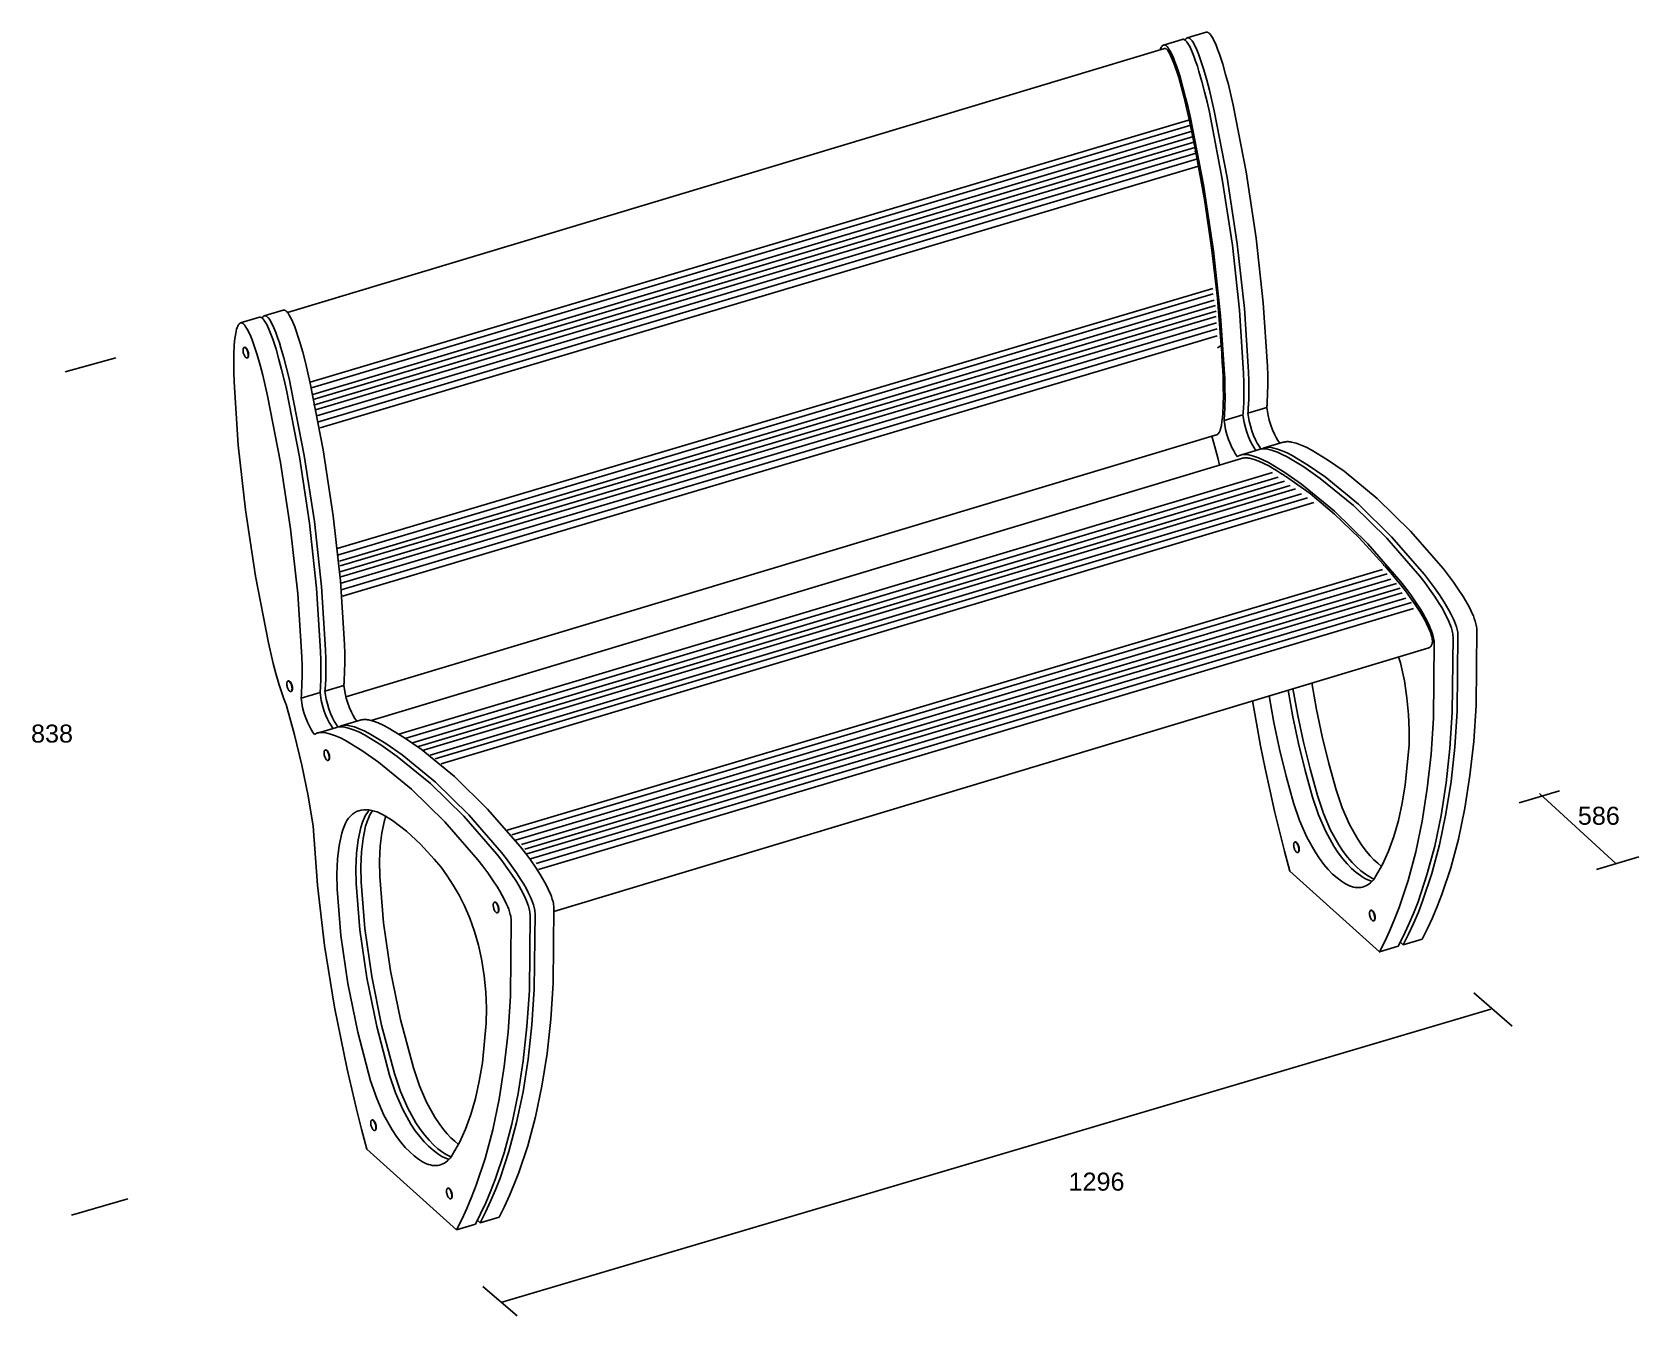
# Model space of a CAD drawing. Extents: x -56 to 226, y 85 to 309.
import ezdxf

# ---------------------------------------------------------------- set-up
doc = ezdxf.new("R2010")
doc.units = 0
doc.layers.add('LIVELLO_1', color=160, linetype='Continuous')
doc.styles.add('STD', font='txt')

msp = doc.modelspace()

# ---------------------------------------------------------------- texts
at = {"layer": 'LIVELLO_1', "color": 7, "char_height": 3.149801, "attachment_point": 1, "style": 'STD'}
for s, insert in [('\\fArial|b0|i0;\\H3.1498;\\C7;838', (-55.737511, 188.051177)), ('\\fArial|b0|i0;\\H3.1498;\\C7;586', (214.87095, 173.675999)), ('\\fArial|b0|i0;\\H3.1498;\\C7;1296', (125.772857, 109.685245))]:
    msp.add_mtext(s, dxfattribs=dict(at, insert=insert))

# ---------------------------------------------------------------- blocks, each defined once
blk = doc.blocks.new('AI9-BLK2')
at = {"layer": 'LIVELLO_1', "color": 7}
for p, q in [((-10.465856, 4.762586), (-3.4103, 6.879253)), ((-6.937733, 6.408825), (6.408911, -5.820747)), ((3.057522, -6.879081), (10.465856, -4.644936))]:
    blk.add_line(p, q, dxfattribs=at)
blk = doc.blocks.new('AI9-BLK1')
at = {"layer": 'LIVELLO_1', "color": 7}
for p, q in [((58.066051, 103.727002), (61.369553, 104.71695)), ((54.065262, 101.879914), (-99.334677, 55.687385)), ((57.204777, 103.469481), (53.897141, 102.476605)), ((58.281025, 89.357681), (-95.383497, 43.492091)), ((58.703738, 88.470569), (-95.155088, 42.517129)), ((58.936627, 87.441174), (-94.900667, 41.36664)), ((59.133686, 86.481543), (-94.841584, 40.509844)), ((59.23635, 85.51261), (-94.776472, 39.495608)), ((59.396891, 84.562108), (-94.440403, 38.672058)), ((59.628402, 83.568887), (-94.207342, 37.615447)), ((59.858534, 82.57601), (-94.071088, 36.52852)), ((59.58775, 83.741486), (59.384833, 83.992806)), ((60.05835, 81.307182), (-93.645619, 35.514284)), ((62.52745, 59.877654), (-90.63185, 14.405495)), ((62.59394, 58.978484), (-90.61204, 13.285149)), ((62.801335, 57.867269), (-90.26977, 12.219581)), ((62.981513, 56.919695), (-90.132138, 11.365715)), ((-104.263576, 54.857806), (-107.565355, 53.867685)), ((-103.400751, 55.115154), (-100.096044, 56.105275)), ((63.138954, 55.941633), (-90.337983, 10.269657)), ((63.098302, 55.000088), (-90.000363, 9.44628)), ((63.166515, 53.864757), (-89.962467, 8.335064)), ((63.280203, 52.868608), (-89.962467, 7.193704)), ((63.284337, 51.590994), (-89.696162, 6.076459)), ((-106.917333, 49.583537), (-106.844641, 49.601796)), ((63.358751, 49.523248), (64.030545, 49.931836)), ((-106.413315, 47.761081), (-106.340624, 47.782269)), ((63.344971, 34.38791), (-89.117902, -11.526084)), ((70.673378, 31.75379), (67.368498, 30.766942)), ((71.53603, 32.014411), (74.839532, 33.004359)), ((67.536963, 30.170424), (-84.715587, -15.677079)), ((72.987793, 27.730263), (-79.853352, -18.038692)), ((73.949319, 26.900684), (-78.574188, -18.734946)), ((75.102737, 26.18307), (-77.467623, -19.567626)), ((76.067019, 25.462528), (-76.430477, -20.19136)), ((77.009942, 24.87514), (-75.540436, -20.869527)), ((78.083434, 24.009215), (-74.382368, -21.729251)), ((79.105249, 23.309861), (-73.514893, -22.371244)), ((80.236274, 22.48321), (-72.427965, -23.249055)), ((92.473942, 11.417219), (92.423988, 11.65338)), ((92.204191, 10.769368), (-60.898781, -34.854203)), ((93.059608, 9.975963), (-60.063173, -35.653465)), ((93.689372, 9.061807), (-59.43651, -36.567794)), ((94.696373, 8.277531), (-58.429681, -37.35207)), ((95.325792, 7.493599), (-57.799917, -38.136001)), ((95.662033, 6.669877), (-57.462298, -38.959551)), ((96.291797, 5.755549), (-56.834085, -39.87698)), ((97.295353, 4.971445), (-55.828978, -40.658156)), ((97.675347, 3.926892), (-55.450534, -41.705637)), ((100.156505, -3.000334), (-52.719607, -49.035594)), ((100.156505, -3.000334), (100.28983, -2.957959)), ((-99.252856, -8.758983), (-99.178615, -8.737796)), ((-98.747289, -10.57851), (-98.674597, -10.560423)), ((-93.65027, -10.787455), (-96.951877, -11.774475)), ((-92.787273, -10.530107), (-89.482738, -9.536886)), ((-99.6313, -12.731178), (-99.584447, -12.846244)), ((-90.793769, -16.854785), (-94.095204, -17.844906)), ((-89.930773, -16.597437), (-86.626237, -15.607488)), ((-92.746449, -20.818023), (-92.675308, -20.799936)), ((-92.240881, -22.643751), (-92.17129, -22.619636)), ((76.960333, -36.903863), (76.886263, -36.92505)), ((77.46435, -38.723562), (77.393381, -38.744577)), ((-63.142227, -47.452228), (-63.069535, -47.430869)), ((-62.633558, -49.271756), (-62.560867, -49.250568)), ((90.226017, -48.838879), (90.154704, -48.860067)), ((90.734513, -50.658579), (90.6632, -50.682694)), ((95.852547, -54.881749), (95.354731, -54.433887)), ((-84.576405, -85.53707), (-84.503714, -85.51261)), ((-84.072215, -87.356425), (-83.999524, -87.33541)), ((-69.777308, -104.741066), (-85.458866, -90.638223)), ((-71.31072, -97.471914), (-71.236651, -97.447454)), ((-70.803602, -99.291269), (-70.732633, -99.270254)), ((-66.472773, -103.750945), (-69.777308, -104.741066)), ((-65.612705, -103.493941), (-66.110693, -103.045734))]:
    blk.add_line(p, q, dxfattribs=at)
for points in [[(61.369553, 104.71695), (61.407449, 104.72608), (61.445345, 104.732109), (61.482897, 104.732109), (61.525616, 104.732109), (61.56489, 104.722979), (61.608643, 104.71385), (61.649295, 104.698863), (61.693392, 104.683705), (61.734389, 104.659417), (61.781242, 104.632201), (61.869092, 104.568811), (61.956942, 104.493019), (62.043069, 104.402068), (62.13402, 104.296304), (62.220147, 104.181066)], [(62.220147, 104.181066), (62.444423, 103.832939), (62.654574, 103.457595), (62.858868, 103.054864), (63.049726, 102.628016)], [(53.312853, 101.656155), (53.397602, 101.871129), (53.494754, 102.061815), (53.547464, 102.149665), (53.603619, 102.228213), (53.66253, 102.300905), (53.723164, 102.367395)], [(53.723164, 102.367395), (53.7397, 102.385654), (53.762438, 102.400812), (53.785175, 102.419071), (53.805157, 102.430957), (53.826172, 102.449216), (53.847187, 102.458346), (53.869925, 102.467475), (53.892662, 102.473504), (53.916778, 102.482633), (53.942616, 102.488662), (53.963976, 102.491763), (53.989814, 102.494864), (54.012207, 102.494864), (54.041146, 102.491763), (54.065262, 102.488662), (54.089377, 102.485734), (54.14381, 102.470403), (54.196864, 102.452317), (54.251297, 102.428201), (54.304351, 102.394784), (54.360506, 102.361366), (54.416317, 102.312963), (54.472472, 102.264559), (54.584782, 102.149665), (54.666431, 102.049585), (54.747735, 101.937619)], [(54.065262, 101.879914), (54.089377, 101.889044), (54.119694, 101.892144), (54.145188, 101.892144), (54.175849, 101.892144), (54.204788, 101.886115), (54.233382, 101.877158), (54.261976, 101.868028), (54.292293, 101.855798), (54.32261, 101.837712), (54.351549, 101.822553), (54.416317, 101.777078), (54.477295, 101.722645), (54.542063, 101.659083), (54.602696, 101.586392), (54.66333, 101.501643)], [(54.66333, 101.501643), (54.858667, 101.201919), (55.044702, 100.871879), (55.223503, 100.520652), (55.3868, 100.148409)], [(54.747735, 101.937619), (54.972011, 101.595521), (55.185607, 101.217078), (55.389901, 100.814346), (55.580759, 100.387499)], [(57.204777, 103.469481), (57.242673, 103.475682), (57.277469, 103.481711), (57.318465, 103.481711), (57.359462, 103.478611), (57.401492, 103.475682), (57.439388, 103.463452), (57.485208, 103.448466), (57.524482, 103.430207), (57.571335, 103.40902), (57.61371, 103.384904), (57.70156, 103.321342), (57.790788, 103.242622), (57.880016, 103.151671), (57.966488, 103.045734), (58.052615, 102.930668)], [(57.6771, 103.339256), (57.728776, 103.415049), (57.777352, 103.48774), (57.83144, 103.554403), (57.888973, 103.617965), (57.910333, 103.636051), (57.928592, 103.65431), (57.948229, 103.666541), (57.967866, 103.681527), (57.990603, 103.696685), (58.013341, 103.708743), (58.036079, 103.717872), (58.057094, 103.727002), (58.082932, 103.730103), (58.103947, 103.739232), (58.129785, 103.739232), (58.157346, 103.741988), (58.181462, 103.741988), (58.203855, 103.741988), (58.229693, 103.739232), (58.256909, 103.736131), (58.308586, 103.720973), (58.363018, 103.702714), (58.416073, 103.678426), (58.471883, 103.642253), (58.528038, 103.605907), (58.583849, 103.563532), (58.640004, 103.515129), (58.752314, 103.39989), (58.835341, 103.299982), (58.913889, 103.188189)], [(58.052615, 102.930668), (58.275168, 102.58547), (58.493243, 102.210126), (58.694781, 101.807567), (58.882194, 101.377619)], [(58.882194, 101.377619), (59.222914, 100.526681), (59.540552, 99.660928), (59.838897, 98.773816), (60.117261, 97.874646)], [(58.913889, 103.188189), (59.138165, 102.842818), (59.353139, 102.467475), (59.554332, 102.061815), (59.74209, 101.634795)], [(59.74209, 101.634795), (60.08281, 100.78713), (60.403548, 99.918277), (60.701549, 99.031165), (60.978879, 98.138024)], [(63.049726, 102.628016), (63.387001, 101.777078), (63.705328, 100.908225), (64.003673, 100.021285), (64.282037, 99.127972)], [(55.3868, 100.148409), (55.712362, 99.333816), (56.019664, 98.498208), (56.305607, 97.653471), (56.567779, 96.790474)], [(55.580759, 100.387499), (55.918034, 99.53656), (56.236016, 98.667707), (56.535739, 97.783695), (56.812725, 96.887454)], [(64.282037, 99.127972), (64.786054, 97.347719), (65.256999, 95.561437), (65.695904, 93.768953), (66.096913, 91.973542)], [(56.567779, 96.790474), (57.065595, 95.04071), (57.531717, 93.281472), (57.962009, 91.513449), (58.358195, 89.745426)], [(56.812725, 96.887454), (57.316743, 95.107201), (57.786309, 93.320919), (58.225214, 91.531708), (58.626568, 89.736297)], [(60.117261, 97.874646), (60.621623, 96.10025), (61.090845, 94.313968), (61.528372, 92.518556), (61.934204, 90.726245)], [(60.978879, 98.138024), (61.482897, 96.35777), (61.953841, 94.571488), (62.391024, 92.779005), (62.7941, 90.983766)], [(61.934204, 90.726245), (64.19901, 79.03962), (65.96221, 67.47409), (67.209679, 56.123534), (67.927292, 45.084587)], [(62.7941, 90.983766), (65.058561, 79.299897), (66.825206, 67.731266), (68.070953, 56.38071), (68.787188, 45.345036)], [(66.096913, 91.973542), (68.363097, 80.290017), (70.129742, 68.724487), (71.375833, 57.373759), (72.091724, 46.332056)], [(58.358195, 89.745426), (58.656885, 88.334488), (58.949029, 86.923721), (59.23635, 85.51261), (59.511957, 84.101671)], [(58.626568, 89.736297), (60.896886, 78.0495), (62.659397, 66.483969), (63.908244, 55.130313), (64.624135, 44.091538)], [(59.511957, 84.101671), (59.51368, 84.092714), (59.51368, 84.080656), (59.51368, 84.068426), (59.51368, 84.059469), (59.51368, 84.050339), (59.511957, 84.050339), (59.511957, 84.041382), (59.508857, 84.038109), (59.508857, 84.038109), (59.507479, 84.032252), (59.507479, 84.029152), (59.504378, 84.029152), (59.504378, 84.029152), (59.501278, 84.029152), (59.501278, 84.026223), (59.498177, 84.026223), (59.496799, 84.026223)], [(59.58775, 83.741486), (61.12564, 75.130987), (62.377588, 66.599036), (63.347727, 58.188352), (64.030545, 49.931836)], [(-108.237493, 52.759743), (-108.143442, 53.068423), (-108.08901, 53.207777), (-108.028548, 53.338002), (-107.966364, 53.459097), (-107.896773, 53.571063), (-107.821153, 53.66787), (-107.742433, 53.75572)], [(-107.742433, 53.75572), (-107.724174, 53.777079), (-107.701609, 53.794994), (-107.681972, 53.810152), (-107.662162, 53.822382), (-107.640975, 53.837541), (-107.616687, 53.849771), (-107.594122, 53.8558), (-107.572762, 53.864757), (-107.550197, 53.870786), (-107.524358, 53.873886), (-107.503171, 53.882844), (-107.476127, 53.882844), (-107.453217, 53.882844), (-107.424451, 53.882844), (-107.401713, 53.876815), (-107.374669, 53.873886), (-107.321615, 53.861829), (-107.267182, 53.840641), (-107.215506, 53.813253), (-107.159695, 53.783108), (-107.10354, 53.74659), (-107.047557, 53.701287), (-106.991574, 53.655812), (-106.879437, 53.540746), (-106.796238, 53.44101), (-106.716139, 53.328872)], [(-104.263576, 54.857806), (-104.224301, 54.866935), (-104.186405, 54.872964), (-104.146959, 54.872964), (-104.106135, 54.870036), (-104.065483, 54.863835), (-104.022936, 54.854705), (-103.980561, 54.839547), (-103.938014, 54.82146), (-103.895812, 54.800273), (-103.850336, 54.773056), (-103.764037, 54.709494), (-103.676359, 54.633702), (-103.58403, 54.543096), (-103.496181, 54.436987), (-103.411431, 54.315892)], [(-103.788325, 54.727581), (-103.738371, 54.809402), (-103.686867, 54.879165), (-103.633812, 54.945656), (-103.578002, 55.006289)], [(-103.578002, 55.006289), (-103.556642, 55.024376), (-103.537005, 55.039362), (-103.517368, 55.060722), (-103.49463, 55.069679), (-103.471893, 55.08501), (-103.452256, 55.097068), (-103.432619, 55.106025), (-103.406953, 55.112054), (-103.382665, 55.121183), (-103.359927, 55.124284), (-103.335639, 55.130313), (-103.311523, 55.130313), (-103.284135, 55.130313), (-103.26157, 55.130313), (-103.232803, 55.127212), (-103.209893, 55.124284), (-103.158561, 55.112054), (-103.104129, 55.091039), (-103.046596, 55.06365), (-102.992163, 55.033506), (-102.939109, 54.994059), (-102.882954, 54.951685), (-102.827143, 54.903109), (-102.715005, 54.788215), (-102.631806, 54.688135), (-102.548607, 54.57927)], [(-103.411431, 54.315892), (-103.190256, 53.973794), (-102.976832, 53.598279), (-102.770988, 53.192619), (-102.583403, 52.765599)], [(-102.548607, 54.57927), (-102.327432, 54.231143), (-102.112458, 53.8558), (-101.911092, 53.452896), (-101.720406, 53.026221)], [(-100.096044, 56.105275), (-100.05987, 56.117333), (-100.021974, 56.123534), (-99.98115, 56.123534), (-99.941531, 56.117333), (-99.899329, 56.114404), (-99.858332, 56.102174), (-99.817508, 56.087016), (-99.773583, 56.068757), (-99.72828, 56.047742), (-99.685905, 56.023454), (-99.598055, 55.956791), (-99.508827, 55.881171), (-99.419255, 55.790221), (-99.331577, 55.684284), (-99.246828, 55.56939)], [(-99.246828, 55.56939), (-99.022724, 55.224192), (-98.80775, 54.848676), (-98.606557, 54.443016), (-98.417249, 54.016169)], [(-98.417249, 54.016169), (-98.076529, 53.165403), (-97.758719, 52.296377), (-97.458995, 51.412366), (-97.183388, 50.516124)], [(-108.641603, 49.940965), (-108.581141, 50.697853), (-108.49467, 51.421495), (-108.376675, 52.108792), (-108.237493, 52.759743)], [(-106.716139, 53.328872), (-106.492036, 52.983674), (-106.27999, 52.608331), (-106.077246, 52.205599), (-105.887938, 51.775823)], [(-105.887938, 51.775823), (-105.54739, 50.927985), (-105.22803, 50.059132), (-104.931235, 49.171848), (-104.6558, 48.27285)], [(-102.583403, 52.765599), (-102.244061, 51.918106), (-101.926251, 51.048908), (-101.626527, 50.164897), (-101.348164, 49.265727)], [(-101.720406, 53.026221), (-101.384337, 52.175282), (-101.063426, 51.30953), (-100.763703, 50.419145), (-100.485167, 49.523248)], [(-108.679499, 43.561682), (-108.727903, 45.211711), (-108.740133, 46.825566), (-108.709644, 48.402903), (-108.641603, 49.940965)], [(-106.917333, 49.583537), (-106.902174, 49.58681), (-106.887188, 49.589566), (-106.870307, 49.589566), (-106.852393, 49.589566), (-106.837234, 49.58681), (-106.821903, 49.583537), (-106.805367, 49.57768), (-106.788831, 49.571651), (-106.77195, 49.568551), (-106.752313, 49.556493), (-106.719067, 49.532205), (-106.681344, 49.511018), (-106.646376, 49.4776), (-106.608652, 49.438326), (-106.572134, 49.395951), (-106.504093, 49.299144), (-106.440531, 49.187006), (-106.379898, 49.059882), (-106.328394, 48.926729), (-106.284469, 48.787375), (-106.249673, 48.641992), (-106.225557, 48.496781), (-106.210399, 48.360528), (-106.207471, 48.230303), (-106.216428, 48.109208), (-106.225557, 48.051675), (-106.236065, 48.003271), (-106.249673, 47.957796), (-106.266554, 47.912493), (-106.284469, 47.873047), (-106.295321, 47.858061), (-106.305828, 47.839802), (-106.314958, 47.827572), (-106.328394, 47.812413), (-106.345102, 47.800528), (-106.352681, 47.791398), (-106.36939, 47.782269), (-106.382826, 47.773139), (-106.396606, 47.76711), (-106.413315, 47.761081), (-106.425373, 47.757981), (-106.440531, 47.755052), (-106.45724, 47.755052), (-106.472399, 47.755052), (-106.487385, 47.757981), (-106.508572, 47.761081), (-106.52373, 47.76711), (-106.538889, 47.770211), (-106.556976, 47.782269), (-106.572134, 47.788298), (-106.61158, 47.812413), (-106.646376, 47.839802), (-106.682722, 47.869946), (-106.719067, 47.906292), (-106.752313, 47.948667), (-106.821903, 48.045646), (-106.888566, 48.157612), (-106.947649, 48.284736), (-106.999154, 48.417889), (-107.043079, 48.557243), (-107.079252, 48.702626), (-107.10354, 48.847837), (-107.117148, 48.98409), (-107.120249, 49.114315), (-107.11267, 49.235582), (-107.10354, 49.290015), (-107.093032, 49.338418), (-107.076324, 49.38975), (-107.061165, 49.432297), (-107.043079, 49.468643), (-107.032571, 49.48673), (-107.020341, 49.50206), (-107.009661, 49.517219), (-106.999154, 49.529104), (-106.986924, 49.541334), (-106.973315, 49.553392), (-106.961258, 49.559421), (-106.947649, 49.571651), (-106.930941, 49.57768), (-106.917333, 49.583537)], [(-106.844641, 49.601796), (-106.828105, 49.610925), (-106.812946, 49.610925), (-106.796238, 49.610925), (-106.781079, 49.610925), (-106.765921, 49.610925), (-106.749384, 49.604896), (-106.734054, 49.601796), (-106.716139, 49.592666), (-106.700981, 49.58681), (-106.681344, 49.57768), (-106.646376, 49.556493), (-106.608652, 49.529104), (-106.572134, 49.49896), (-106.537339, 49.459513), (-106.501165, 49.417139), (-106.434502, 49.320159), (-106.36939, 49.208194), (-106.308757, 49.08417), (-106.258803, 48.947917), (-106.211777, 48.805634), (-106.178704, 48.66628), (-106.154416, 48.520897), (-106.137708, 48.381715), (-106.136329, 48.248562), (-106.145287, 48.133496), (-106.154416, 48.073035), (-106.165096, 48.021358), (-106.178704, 47.976055), (-106.193863, 47.933681), (-106.211777, 47.894234), (-106.224007, 47.879076), (-106.233137, 47.860989), (-106.245194, 47.848931), (-106.258803, 47.833773), (-106.271033, 47.824643), (-106.28154, 47.812413), (-106.296699, 47.800528), (-106.310307, 47.797255), (-106.323915, 47.788298), (-106.340624, 47.782269)], [(-104.6558, 48.27285), (-104.148682, 46.498454), (-103.677737, 44.712172), (-103.238832, 42.91676), (-102.837651, 41.124449)], [(-101.348164, 49.265727), (-100.846902, 47.488574), (-100.376302, 45.702292), (-99.937225, 43.909981), (-99.532943, 42.11457)], [(-100.485167, 49.523248), (-99.984078, 47.745923), (-99.511755, 45.959641), (-99.0744, 44.167158), (-98.673219, 42.371746)], [(-97.183388, 50.516124), (-96.67937, 48.735871), (-96.208598, 46.949589), (-95.771071, 45.157278), (-95.366961, 43.361867)], [(63.977835, 49.707905), (63.977835, 49.707905), (63.979213, 49.707905), (63.984036, 49.707905), (63.985414, 49.707905), (63.98817, 49.707905), (63.989893, 49.707905), (63.994371, 49.707905), (63.997472, 49.704804), (63.99885, 49.704804), (64.002295, 49.701876), (64.007807, 49.695675), (64.01263, 49.692746), (64.015731, 49.686545), (64.019865, 49.680516), (64.024688, 49.671387), (64.030545, 49.659329), (64.035368, 49.641242), (64.041569, 49.620055), (64.044325, 49.610925), (64.044325, 49.598695)], [(64.044325, 49.598695), (64.127352, 48.26975), (64.201766, 46.946661), (64.268601, 45.629601), (64.326134, 44.31857)], [(67.927292, 45.084587), (67.978624, 43.437659), (67.984825, 41.823804), (67.956231, 40.243366), (67.886296, 38.708232)], [(68.787188, 45.345036), (68.83852, 43.695007), (68.847822, 42.081325), (68.818883, 40.503815), (68.75067, 38.965752)], [(72.091724, 46.332056), (72.1434, 44.684956), (72.155458, 43.074201), (72.123763, 41.496864), (72.054172, 39.958801)], [(-102.683138, -2.077048), (-104.947772, 9.606821), (-106.711488, 21.175452), (-107.960508, 32.526008), (-108.679499, 43.561682)], [(-98.673219, 42.371746), (-96.403762, 30.688222), (-94.640218, 19.122692), (-93.394472, 7.771963), (-92.675308, -3.26974)], [(-95.366961, 43.361867), (-93.100777, 31.67817), (-91.337061, 20.11264), (-90.089591, 8.758983), (-89.373701, -2.276864)], [(64.326134, 44.31857), (64.374365, 42.698686), (64.385045, 41.106363), (64.356106, 39.55607), (64.286515, 38.036266)], [(64.624135, 44.091538), (64.670988, 42.444438), (64.683046, 40.833856), (64.654451, 39.253246), (64.584861, 37.715355)], [(-102.837651, 41.124449), (-100.573017, 29.437824), (-98.80465, 17.872294), (-97.558903, 6.521738), (-96.84284, -4.517209)], [(-99.532943, 42.11457), (-97.266759, 30.430701), (-95.503215, 18.862415), (-94.254195, 7.511514), (-93.538132, -3.52416)], [(72.054172, 39.958801), (72.038669, 39.731769), (72.022133, 39.510767), (72.003874, 39.289764), (71.984237, 39.071689)], [(64.286515, 38.036266), (64.230705, 37.312623), (64.146989, 36.61947), (64.035368, 35.956289), (63.900665, 35.335483)], [(67.886296, 38.708232), (67.87286, 38.481372), (67.857701, 38.260369), (67.839442, 38.039194), (67.815327, 37.82422), (64.512169, 36.831344)], [(64.584861, 37.715355), (64.57108, 37.491252), (64.553166, 37.270249), (64.533184, 37.052346), (64.512169, 36.831344)], [(66.863102, 30.476176), (66.524105, 30.951599), (66.196821, 31.484383), (65.892619, 32.065743), (65.606676, 32.689478), (65.281459, 33.516128), (65.002751, 34.375852), (64.778475, 35.260036), (64.622757, 36.050168), (64.512169, 36.831344)], [(70.083233, 31.578262), (69.754571, 32.056613), (69.439689, 32.586469), (69.146167, 33.1618), (68.802002, 33.933846), (68.500901, 34.754296), (68.242174, 35.598861), (68.036502, 36.458929), (67.815327, 37.82422)], [(68.75067, 38.965752), (68.735856, 38.741649), (68.720698, 38.517718), (68.702439, 38.299643), (68.678323, 38.081569), (71.984237, 39.071689)], [(70.953464, 31.823553), (70.62618, 32.301904), (70.311643, 32.828832), (70.013298, 33.410019), (69.669477, 34.182065), (69.365275, 34.999586), (69.108271, 35.853281), (68.899154, 36.713177), (68.678323, 38.081569)], [(74.248698, 32.828832), (73.922103, 33.304083), (73.608599, 33.833938), (73.310254, 34.409097), (72.969534, 35.184243), (72.667055, 36.001765), (72.408328, 36.84943), (72.202311, 37.709326), (71.984237, 39.071689)], [(62.370009, 34.094215), (62.731744, 32.83176), (63.077287, 31.569305), (63.413184, 30.300476), (63.737023, 29.029064)], [(63.470717, 34.463702), (63.452458, 34.448543), (63.439022, 34.436313), (63.423519, 34.424428), (63.413184, 34.415298), (63.396303, 34.406169), (63.381489, 34.397039), (63.36323, 34.39101), (63.344971, 34.38791)], [(63.900665, 35.335483), (63.821772, 35.062976), (63.773196, 34.938953), (63.721864, 34.830088), (63.662953, 34.720878), (63.601975, 34.627171), (63.537207, 34.539322), (63.470717, 34.463702)], [(70.673378, 31.75379), (70.845977, 31.802365), (71.023055, 31.835611), (71.203234, 31.859899), (71.383412, 31.869028), (71.568069, 31.865927), (71.754449, 31.85387), (71.946685, 31.83251), (72.138577, 31.793236)], [(71.180496, 31.85387), (71.233206, 31.893144), (71.287983, 31.92036), (71.339315, 31.947748), (71.39547, 31.968764), (71.545331, 32.017339), (71.698294, 32.056613), (71.852634, 32.089859), (72.008697, 32.114147), (72.170272, 32.126377), (72.331158, 32.129305), (72.535452, 32.120176), (72.744225, 32.09606), (72.999851, 32.053685)], [(72.138577, 31.793236), (72.977458, 31.569305), (73.831152, 31.269409), (74.695527, 30.888037), (75.569203, 30.430701)], [(72.999851, 32.053685), (73.840454, 31.826481), (74.692426, 31.52693), (75.558523, 31.145386), (76.429099, 30.688222)], [(74.839532, 33.004359), (75.012131, 33.049835), (75.187831, 33.08308), (75.367665, 33.107368), (75.549566, 33.119425), (75.732501, 33.116497), (75.923359, 33.104267), (76.110772, 33.079979), (76.301975, 33.040705)], [(76.301975, 33.040705), (77.141889, 32.819702), (77.995584, 32.516878), (78.859958, 32.135334), (79.736735, 31.68127)], [(79.736735, 31.68127), (82.608222, 29.934262), (85.501069, 27.936107), (91.315701, 23.185665), (97.131711, 17.475591), (102.898112, 10.848089)], [(66.863102, 30.476176), (66.947852, 30.557997), (66.993327, 30.591242), (67.04018, 30.62466), (67.083933, 30.651876), (67.131131, 30.679092), (67.18074, 30.700452), (67.227938, 30.718366)], [(67.227938, 30.718366), (67.3809, 30.770043), (67.530762, 30.806216), (67.68648, 30.839634), (67.847021, 30.860649), (68.00274, 30.875807), (68.166382, 30.878908), (68.372399, 30.86685), (68.578071, 30.848591), (68.832319, 30.803116)], [(67.536963, 30.170424), (67.699916, 30.215899), (67.871137, 30.243115), (68.040636, 30.267403), (68.217714, 30.279461), (68.393414, 30.273432), (68.575315, 30.264303), (68.753771, 30.240015), (68.93705, 30.203841)], [(68.832319, 30.803116), (69.6743, 30.579184), (70.527995, 30.279461), (71.392369, 29.897917), (72.264323, 29.440752)], [(68.93705, 30.203841), (69.768007, 29.985767), (70.608266, 29.686043), (71.460582, 29.313628), (72.3191, 28.865422)], [(72.264323, 29.440752), (75.136155, 27.696845), (78.032102, 25.695589), (83.848112, 20.948248), (89.661366, 15.235074), (95.4257, 8.607571)], [(72.3191, 28.865422), (73.010875, 28.465963), (73.705751, 28.054102), (74.396148, 27.627254), (75.089301, 27.185248)], [(75.569203, 30.430701), (78.443791, 28.686966), (81.333537, 26.68571), (87.149547, 21.938368), (92.964179, 16.225194), (98.728857, 9.597692)], [(76.429099, 30.688222), (79.303687, 28.944314), (82.196533, 26.945987), (88.011165, 22.195717), (93.828898, 16.482543), (99.593232, 9.854868)], [(75.089301, 27.185248), (75.092402, 27.185248), (75.09378, 27.18232), (75.101359, 27.17922), (75.102737, 27.173191), (75.107216, 27.166989), (75.110316, 27.164061), (75.116173, 27.154932), (75.120996, 27.139773), (75.128575, 27.124615), (75.131676, 27.106528), (75.136155, 27.09137), (75.136155, 27.076211), (75.136155, 27.067082), (75.136155, 27.061053), (75.136155, 27.052096), (75.134432, 27.045894)], [(75.266379, 27.085341), (79.545877, 24.027302), (83.848112, 20.424593), (88.144146, 16.294785), (92.423988, 11.65338)], [(92.604167, 11.435305), (93.295942, 10.627086), (93.990473, 9.803536), (94.682593, 8.973957), (95.37299, 8.126119)], [(95.4257, 8.607571), (96.300754, 7.490327), (97.162028, 6.315721), (98.016067, 5.080482), (98.86046, 3.790639)], [(98.728857, 9.597692), (99.605634, 8.480447), (100.469664, 7.30877), (101.323703, 6.073531), (102.163962, 4.783687)], [(99.593232, 9.854868), (100.46553, 8.740724), (101.333005, 7.56319), (102.183599, 6.333808), (103.023858, 5.041036)], [(102.898112, 10.848089), (103.769721, 9.730844), (104.63444, 8.556067), (105.488135, 7.320828), (106.330116, 6.031156)], [(95.37299, 8.126119), (96.232541, 7.027134), (97.084858, 5.870615), (97.925117, 4.656563), (98.752973, 3.384979)], [(106.330116, 6.031156), (106.747662, 5.340759), (107.157628, 4.614189), (107.551747, 3.854201), (107.930018, 3.066996)], [(98.752973, 3.384979), (99.158805, 2.724898), (99.549479, 2.025544), (99.928095, 1.295873), (100.28983, 0.541914)], [(98.86046, 3.790639), (99.280073, 3.100241), (99.687283, 2.373671), (100.083813, 1.613855), (100.462085, 0.82355)], [(102.163962, 4.783687), (102.581852, 4.090362), (102.992163, 3.36672), (103.386971, 2.606731), (103.766965, 1.816599)], [(103.023858, 5.041036), (103.444504, 4.353739), (103.854815, 3.627169), (104.246867, 2.864252), (104.628239, 2.073947)], [(107.930018, 3.066996), (108.120532, 2.63412), (108.290375, 2.186085), (108.446094, 1.72272), (108.579419, 1.250397)], [(100.28983, 0.541914), (100.456228, 0.16347), (100.604712, -0.22686), (100.73597, -0.635792), (100.857582, -1.047654)], [(100.462085, 0.82355), (100.651565, 0.393774), (100.821064, -0.051504), (100.974026, -0.517626), (101.110107, -0.989948)], [(108.732381, 0.245291), (108.605257, -13.027973), (108.182888, -19.304248), (107.527287, -25.301815), (106.635696, -31.006032), (105.516729, -36.389166), (104.172797, -41.424173), (102.608724, -46.092794)], [(103.766965, 1.816599), (103.953, 1.386651), (104.125944, 0.935688), (104.280284, 0.472323), (104.414643, 0)], [(104.414643, 0), (104.473899, -0.254248), (104.517651, -0.511597), (104.551069, -0.762916), (104.564849, -1.005107)], [(104.628239, 2.073947), (104.814274, 1.646928), (104.988596, 1.195965), (105.142936, 0.732772), (105.277639, 0.260449)], [(105.277639, 0.260449), (105.335517, 0), (105.385471, -0.25132), (105.414065, -0.502639), (105.426123, -0.74483)], [(108.579419, 1.250397), (108.639708, 0.993049), (108.686906, 0.735872), (108.717223, 0.48438), (108.732381, 0.245291)], [(-100.866539, -9.231306), (-101.372279, -7.451053), (-101.843051, -5.664771), (-102.277478, -3.87246), (-102.683138, -2.077048)], [(-89.373701, -2.276864), (-89.320818, -3.923792), (-89.313067, -5.540575), (-89.343556, -7.117912), (-89.411424, -8.655975)], [(101.26307, -1.995227), (101.132845, -15.265218), (100.713577, -21.541665), (100.057975, -27.542333), (99.168107, -33.246377), (98.047762, -38.629683), (96.703486, -43.66159), (95.139757, -48.33624)], [(104.564849, -1.005107), (104.437725, -14.27837), (104.016734, -20.551545), (103.359755, -26.555313), (102.472643, -32.256429), (101.352642, -37.636635), (100.005265, -42.671642), (98.441192, -47.343191)], [(105.426123, -0.74483), (105.300377, -14.017921), (104.878008, -20.291096), (104.222751, -26.295036), (103.332194, -31.99908), (102.215294, -37.376185), (100.871018, -42.414121), (99.304188, -47.082742)], [(100.857582, -2.391758), (100.811762, -2.473579), (100.764909, -2.5554), (100.713577, -2.624991), (100.660867, -2.691653), (100.604712, -2.752115), (100.545456, -2.806547), (100.485167, -2.854951), (100.424533, -2.894397), (100.358043, -2.927642), (100.28983, -2.957959)], [(100.857582, -1.047654), (100.901335, -1.24144), (100.937508, -1.438155), (100.955767, -1.628841), (100.965069, -1.810398), (100.955767, -1.983169), (100.937508, -2.14061), (100.922694, -2.2071), (100.901335, -2.273763), (100.881353, -2.334224), (100.857582, -2.391758)], [(101.110107, -0.989948), (101.170741, -1.247469), (101.216216, -1.504645), (101.245155, -1.755965), (101.26307, -1.995227)], [(-96.84284, -4.517209), (-96.792886, -6.164137), (-96.782378, -7.774891), (-96.811145, -9.35843), (-96.880736, -10.890464)], [(-93.538132, -3.52416), (-93.48835, -5.174189), (-93.479221, -6.787872), (-93.509366, -8.365209), (-93.577578, -9.906372)], [(-92.675308, -3.26974), (-92.628455, -4.91684), (-92.617947, -6.527595), (-92.646541, -8.104932), (-92.716305, -9.642995)], [(95.047428, -4.532368), (95.350252, -5.576921), (95.619659, -6.633704), (95.85427, -7.693243), (96.059942, -8.743825)], [(-99.6313, -12.731178), (-99.97202, -11.880412), (-100.292759, -11.011559), (-100.591104, -10.127375), (-100.866539, -9.231306)], [(-99.252856, -8.758983), (-99.239421, -8.755882), (-99.22409, -8.752954), (-99.208931, -8.752954), (-99.190845, -8.752954), (-99.175859, -8.755882), (-99.1576, -8.758983), (-99.140891, -8.762084), (-99.125732, -8.768113), (-99.106095, -8.77707), (-99.088009, -8.783099), (-99.054591, -8.807387), (-99.018245, -8.834431), (-98.9819, -8.86492), (-98.947104, -8.904194), (-98.912137, -8.94364), (-98.842546, -9.04062), (-98.776055, -9.155514), (-98.718522, -9.279709), (-98.66409, -9.412862), (-98.618614, -9.555145), (-98.585197, -9.700528), (-98.561081, -9.84281), (-98.547473, -9.982164), (-98.545923, -10.115317), (-98.555052, -10.233312), (-98.561081, -10.287916), (-98.571761, -10.339421), (-98.585197, -10.387824), (-98.603456, -10.427098), (-98.621715, -10.466545), (-98.632222, -10.481703), (-98.644453, -10.49979), (-98.65496, -10.514948), (-98.66409, -10.530107), (-98.677525, -10.539236), (-98.691306, -10.548366), (-98.704914, -10.560423), (-98.718522, -10.569381), (-98.733681, -10.57541), (-98.747289, -10.57851), (-98.762447, -10.581439), (-98.780706, -10.58764), (-98.791214, -10.58764), (-98.812401, -10.58764), (-98.827559, -10.58764), (-98.842546, -10.57851), (-98.859427, -10.57851), (-98.877341, -10.569381), (-98.892499, -10.563352), (-98.912137, -10.554395), (-98.947104, -10.533207), (-98.984828, -10.505819), (-99.018245, -10.472574), (-99.056141, -10.439156), (-99.089387, -10.390925), (-99.158978, -10.296874), (-99.22409, -10.188009), (-99.280245, -10.057784), (-99.334677, -9.924631), (-99.381703, -9.782349), (-99.414948, -9.640066), (-99.439064, -9.497611), (-99.455773, -9.35843), (-99.457151, -9.225277), (-99.446643, -9.104182), (-99.439064, -9.049577), (-99.428384, -9.001173), (-99.414948, -8.95277), (-99.399618, -8.910223), (-99.381703, -8.870949), (-99.369473, -8.85269), (-99.358793, -8.840632), (-99.345185, -8.822545), (-99.334677, -8.810487), (-99.32262, -8.798257), (-99.309012, -8.789128), (-99.295231, -8.779998), (-99.280245, -8.771041), (-99.269565, -8.76484), (-99.252856, -8.758983)], [(-99.178615, -8.737796), (-99.168107, -8.734695), (-99.152949, -8.731767), (-99.13624, -8.728666), (-99.119704, -8.728666), (-99.103167, -8.731767), (-99.084908, -8.734695), (-99.06975, -8.740724), (-99.054591, -8.746925), (-99.036504, -8.755882), (-99.015317, -8.762084), (-98.9819, -8.783099), (-98.947104, -8.810487), (-98.90783, -8.846661), (-98.874413, -8.880078), (-98.841168, -8.922281), (-98.771577, -9.01926), (-98.704914, -9.131226), (-98.645831, -9.25835), (-98.592776, -9.391675), (-98.547473, -9.533957), (-98.514228, -9.67624), (-98.48994, -9.821623), (-98.476332, -9.957876), (-98.473404, -10.091029), (-98.480811, -10.209196), (-98.48994, -10.266729), (-98.500448, -10.318233), (-98.514228, -10.366465), (-98.532315, -10.409012), (-98.550401, -10.445357), (-98.561081, -10.460516), (-98.571761, -10.478775), (-98.580891, -10.490833), (-98.592776, -10.505819), (-98.606557, -10.518049), (-98.618614, -10.530107), (-98.632222, -10.539236), (-98.645831, -10.548366), (-98.659611, -10.551294), (-98.674597, -10.560423)], [(-96.880736, -10.890464), (-96.895894, -11.120424), (-96.912603, -11.341427), (-96.93069, -11.559501), (-96.951877, -11.774475)], [(-93.577578, -9.906372), (-93.589808, -10.127375), (-93.609446, -10.351478), (-93.627705, -10.569381), (-93.65027, -10.787455)], [(-91.382536, -17.030485), (-91.709475, -16.552134), (-92.022979, -16.025206), (-92.321152, -15.447119), (-92.661872, -14.674901), (-92.966074, -13.857552), (-93.224801, -13.012815), (-93.430645, -12.146718), (-93.65027, -10.787455)], [(-92.716305, -9.642995), (-92.729913, -9.870199), (-92.746449, -10.091029), (-92.767636, -10.312032), (-92.787273, -10.530107)], [(-90.510582, -16.788123), (-90.840622, -16.309943), (-91.153954, -15.776987), (-91.452299, -15.201656), (-91.794397, -14.42961), (-92.099977, -13.60606), (-92.359048, -12.761323), (-92.566271, -11.89557), (-92.787273, -10.530107)], [(-89.411424, -8.655975), (-89.426755, -8.880078), (-89.441914, -9.101081), (-89.46, -9.321912), (-89.482738, -9.536886)], [(-87.218104, -15.783188), (-87.545044, -15.304664), (-87.861476, -14.771708), (-88.15362, -14.19965), (-88.497268, -13.427604), (-88.796992, -12.610083), (-89.054168, -11.762417), (-89.263113, -10.902521), (-89.482738, -9.536886)], [(79.978925, -29.05628), (78.683225, -24.396788), (77.533941, -19.703879), (76.539342, -15.008042), (75.700806, -10.33632)], [(80.838821, -28.798931), (79.544499, -24.136167), (78.393837, -19.44653), (77.399238, -14.753794), (76.56208, -10.075871)], [(84.141634, -27.808811), (82.845934, -23.149319), (81.698717, -18.45641), (80.704118, -13.757472), (79.868338, -9.082822)], [(96.059942, -8.743825), (96.511249, -11.698683), (96.800293, -14.581022), (96.919838, -17.357425), (96.871262, -19.982415)], [(-99.584447, -12.846244), (-98.097888, -18.150658), (-96.805116, -23.494518), (-95.715088, -28.838205), (-94.844685, -34.142619)], [(-94.604045, -18.132571), (-94.943042, -17.656976), (-95.265503, -17.124192), (-95.574183, -16.543004), (-95.861849, -15.919269), (-96.18431, -15.092791), (-96.461296, -14.229795), (-96.6885, -13.354913), (-96.84284, -12.558579), (-96.951877, -11.774475)], [(95.139757, -48.33624), (94.336016, -50.395029), (93.492657, -52.384055), (92.610023, -54.294705), (91.686738, -56.132319), (76.00673, -42.02672), (75.084478, -38.532704), (74.202189, -35.032659), (73.357452, -31.523657), (72.553711, -28.017756), (71.698294, -24.048489), (70.902132, -20.088352), (70.169016, -16.131315), (69.500323, -12.195294)], [(76.671289, -30.049329), (75.376967, -25.386736), (74.229061, -20.693827), (73.231706, -15.998162), (72.39627, -11.323168)], [(-90.793769, -16.854785), (-90.620997, -16.809482), (-90.440819, -16.772964), (-90.262363, -16.751949), (-90.083563, -16.74282), (-89.897527, -16.74282), (-89.71132, -16.75505), (-89.520634, -16.782094), (-89.328225, -16.815511)], [(-90.285101, -16.751949), (-90.233596, -16.721632), (-90.179164, -16.691488), (-90.126109, -16.660999), (-90.069954, -16.639811), (-89.920265, -16.594508), (-89.768853, -16.552134), (-89.612963, -16.521817), (-89.455349, -16.500457), (-89.29498, -16.485299), (-89.132888, -16.482543), (-88.928767, -16.4915), (-88.7212, -16.512687), (-88.46833, -16.561091)], [(-89.328225, -16.815511), (-88.488139, -17.042543), (-87.634272, -17.342266), (-86.769897, -17.72381), (-85.896394, -18.180975)], [(-88.46833, -16.561091), (-87.625142, -16.782094), (-86.771448, -17.084918), (-85.907073, -17.463361), (-85.03512, -17.920698)], [(-86.626237, -15.607488), (-86.452087, -15.555984), (-86.276388, -15.525667), (-86.09931, -15.501552), (-85.916031, -15.492422), (-85.733096, -15.495523), (-85.543788, -15.507581), (-85.353102, -15.534797), (-85.163794, -15.568214)], [(-85.163794, -15.568214), (-84.320607, -15.792145), (-83.46674, -16.091869), (-82.603916, -16.470312), (-81.730412, -16.930577)], [(-94.604045, -18.132571), (-94.519123, -18.053851), (-94.47227, -18.020433), (-94.426794, -17.990289), (-94.379941, -17.959972), (-94.336016, -17.932756), (-94.284512, -17.911568), (-94.237659, -17.890209)], [(-94.237659, -17.890209), (-94.084696, -17.841805), (-93.931906, -17.79943), (-93.780495, -17.769286), (-93.623054, -17.747926), (-93.462512, -17.735868), (-93.30042, -17.730012), (-93.094576, -17.738797), (-92.885631, -17.763085), (-92.632933, -17.80856)], [(-92.632933, -17.80856), (-91.792674, -18.032491), (-90.939152, -18.332387), (-90.074605, -18.713759), (-89.201101, -19.170923)], [(-89.201101, -19.170923), (-86.328064, -20.91483), (-83.433495, -22.916086), (-77.618863, -27.663428), (-71.802852, -33.376602), (-66.036624, -40.001176)], [(-85.896394, -18.180975), (-83.023184, -19.924882), (-80.131887, -21.92321), (-74.314327, -26.67348), (-68.501073, -32.386654), (-62.733466, -39.013984)], [(-85.03512, -17.920698), (-82.158809, -19.664433), (-79.270441, -21.665689), (-73.452881, -26.41303), (-67.638249, -32.126377), (-61.87357, -38.753707)], [(-81.730412, -16.930577), (-78.855652, -18.674485), (-75.965734, -20.675741), (-70.149723, -25.423082), (-64.333541, -31.136256), (-58.567485, -37.766859)], [(-92.746449, -20.818023), (-92.734391, -20.815095), (-92.717683, -20.815095), (-92.702524, -20.815095), (-92.685988, -20.815095), (-92.670657, -20.815095), (-92.65102, -20.818023), (-92.634484, -20.824052), (-92.617947, -20.830081), (-92.601066, -20.83921), (-92.581429, -20.845239), (-92.548184, -20.869527), (-92.513388, -20.896743), (-92.475492, -20.92706), (-92.442247, -20.966507), (-92.404351, -21.005781), (-92.339239, -21.105688), (-92.272748, -21.217654), (-92.212115, -21.34185), (-92.160611, -21.478103), (-92.115308, -21.620386), (-92.078962, -21.762668), (-92.054674, -21.904951), (-92.044166, -22.044305), (-92.039516, -22.171429), (-92.048645, -22.295452), (-92.054674, -22.349885), (-92.065181, -22.401561), (-92.078962, -22.446864), (-92.099977, -22.492167), (-92.118236, -22.528685), (-92.124265, -22.546772), (-92.137873, -22.564859), (-92.148553, -22.577089), (-92.160611, -22.589147), (-92.174391, -22.601377), (-92.186277, -22.613435), (-92.200057, -22.619636), (-92.212115, -22.628421), (-92.225723, -22.63755), (-92.240881, -22.643751), (-92.258968, -22.64668), (-92.272748, -22.64978), (-92.287907, -22.64978), (-92.302893, -22.64978), (-92.321152, -22.64668), (-92.339239, -22.643751), (-92.354569, -22.63755), (-92.372484, -22.631521), (-92.389365, -22.625492), (-92.405901, -22.616363), (-92.442247, -22.595176), (-92.478593, -22.567959), (-92.513388, -22.534714), (-92.548184, -22.495268), (-92.582979, -22.452893), (-92.652743, -22.359014), (-92.717683, -22.24412), (-92.776766, -22.123025), (-92.82982, -21.983671), (-92.875123, -21.844489), (-92.908369, -21.699106), (-92.932657, -21.559752), (-92.946265, -21.41747), (-92.950916, -21.287417), (-92.941786, -21.166322), (-92.932657, -21.114646), (-92.922149, -21.063314), (-92.908369, -21.01491), (-92.893382, -20.972363), (-92.875123, -20.933089), (-92.865994, -20.91483), (-92.853936, -20.899672), (-92.841706, -20.884686), (-92.82982, -20.872628), (-92.81604, -20.863498), (-92.802432, -20.851268), (-92.790374, -20.842139), (-92.776766, -20.833009), (-92.763158, -20.824052), (-92.746449, -20.818023)], [(-92.675308, -20.799936), (-92.661872, -20.793735), (-92.646541, -20.793735), (-92.630005, -20.793735), (-92.614846, -20.793735), (-92.599688, -20.793735), (-92.578328, -20.796836), (-92.563342, -20.805965), (-92.545256, -20.808894), (-92.530097, -20.815095), (-92.511838, -20.824052), (-92.475492, -20.845239), (-92.442247, -20.875556), (-92.404351, -20.905701), (-92.371106, -20.945147), (-92.33321, -20.987522), (-92.264997, -21.081401), (-92.200057, -21.196467), (-92.139596, -21.32049), (-92.087919, -21.456744), (-92.044166, -21.596098), (-92.007821, -21.741481), (-91.985083, -21.883763), (-91.969925, -22.022945), (-91.966824, -22.15317), (-91.975954, -22.274265), (-91.985083, -22.32887), (-91.994213, -22.380202), (-92.007821, -22.425677), (-92.027458, -22.468051), (-92.045544, -22.507326), (-92.053124, -22.525585), (-92.065181, -22.540743), (-92.077412, -22.555901), (-92.087919, -22.567959), (-92.101699, -22.580017), (-92.115308, -22.589147), (-92.128743, -22.601377), (-92.139596, -22.610506), (-92.156132, -22.616363), (-92.17129, -22.619636)], [(96.871262, -19.982415), (96.214627, -26.91877), (95.677192, -30.11892), (95.005054, -33.128383), (94.198212, -35.928901), (93.262524, -38.505488), (92.200057, -40.851942), (91.019078, -42.956034)], [(89.432612, -38.578179), (88.652987, -37.551885), (87.891276, -36.407252), (86.463973, -33.824809), (85.198245, -30.924211), (84.141634, -27.808811)], [(81.961922, -40.818525), (81.180919, -39.78913), (80.422309, -38.64777), (78.993283, -36.065154), (77.729278, -33.161628), (76.671289, -30.049329)], [(85.266458, -39.828577), (84.483732, -38.799182), (83.727189, -37.65765), (82.297819, -35.072278), (81.034158, -32.17168), (79.978925, -29.05628)], [(86.128076, -39.5683), (85.347073, -38.541833), (84.589841, -37.397373), (83.157715, -34.814757), (81.893709, -31.914331), (80.838821, -28.798931)], [(-89.832415, -35.383887), (-89.646208, -34.754123), (-89.432784, -34.172936), (-89.193522, -33.640152), (-88.931695, -33.1587), (-88.641101, -32.731852), (-88.488139, -32.538066), (-88.326219, -32.359437), (-88.16275, -32.192695), (-87.993079, -32.038527), (-87.816001, -31.902273), (-87.638751, -31.781006), (-87.452715, -31.675069), (-87.261857, -31.57809), (-87.069793, -31.50247), (-86.869977, -31.43598)], [(-86.869977, -31.43598), (-86.442958, -31.342101), (-86.000952, -31.284568), (-85.552917, -31.275438), (-85.094203, -31.305755), (-84.624981, -31.375346), (-84.150936, -31.493513), (-83.671206, -31.647853), (-83.185276, -31.84474), (-82.690215, -32.08693), (-82.192227, -32.365466)], [(-86.529258, -34.393939), (-86.232463, -33.446193), (-86.061414, -33.013489), (-85.870728, -32.613685), (-85.669534, -32.241271), (-85.455938, -31.902273), (-85.224255, -31.59342), (-84.979137, -31.320913)], [(-85.664883, -34.133489), (-85.422693, -33.334227), (-85.133477, -32.610585), (-84.974486, -32.280545), (-84.800509, -31.971864), (-84.62033, -31.684199), (-84.428094, -31.420821)], [(-83.176146, -42.919861), (-83.224722, -40.20392), (-83.101904, -37.64852), (-82.815789, -35.284151), (-82.363276, -33.143541)], [(-82.363276, -33.143541), (-82.308671, -32.952683), (-82.255789, -32.761997), (-82.196705, -32.58044), (-82.139172, -32.398884)], [(-82.192227, -32.365466), (-80.979725, -33.143541), (-78.54232, -35.002515), (-76.09613, -37.25509), (-73.663204, -39.880081), (-72.455353, -41.327193)], [(-88.913436, -76.629431), (-91.110201, -65.775313), (-92.841706, -55.015247), (-94.086074, -44.442765), (-94.844685, -34.142619)], [(-90.643735, -45.160206), (-90.695412, -42.444438), (-90.571044, -39.88921), (-90.285101, -37.527597), (-89.832415, -35.383887)], [(-87.340578, -44.173359), (-87.387603, -41.454317), (-87.269609, -38.89909), (-86.977464, -36.534549), (-86.529258, -34.393939)], [(-86.477753, -43.912737), (-86.52788, -41.197141), (-86.406612, -38.638641), (-86.117396, -36.277028), (-85.664883, -34.133489)], [(-62.733466, -39.013984), (-61.863063, -40.1283), (-60.997138, -41.306006), (-60.143271, -42.535216), (-59.301634, -43.82506)], [(-61.87357, -38.753707), (-60.997138, -39.870951), (-60.135864, -41.045729), (-59.283548, -42.280968), (-58.43881, -43.570639)], [(-58.567485, -37.766859), (-57.695531, -38.880831), (-56.831156, -40.052508), (-55.977462, -41.287747), (-55.137203, -42.577763)], [(76.886263, -36.92505), (76.902455, -36.922122), (76.917958, -36.919021), (76.931394, -36.919021), (76.951031, -36.919021), (76.967912, -36.922122), (76.98307, -36.922122), (76.997884, -36.931079), (77.016143, -36.93418), (77.033024, -36.943309), (77.052661, -36.952439), (77.085734, -36.973454), (77.12363, -37.000842), (77.157048, -37.030987), (77.193221, -37.070433), (77.231117, -37.112808), (77.29933, -37.206687), (77.364442, -37.321581), (77.421975, -37.445776), (77.476408, -37.58203), (77.520505, -37.721212), (77.553578, -37.866595), (77.579416, -38.008877), (77.592852, -38.148231), (77.595953, -38.278456), (77.585273, -38.399379), (77.579416, -38.454156), (77.567014, -38.505488), (77.553578, -38.553891), (77.538764, -38.593338), (77.520505, -38.632612), (77.509825, -38.650871), (77.497423, -38.666029), (77.483987, -38.681015), (77.476408, -38.693245), (77.462972, -38.705303), (77.449192, -38.717533), (77.435756, -38.726491), (77.421975, -38.732692), (77.408195, -38.741477), (77.393381, -38.744577), (77.379601, -38.750606), (77.364442, -38.753707), (77.347906, -38.753707), (77.332403, -38.753707), (77.316211, -38.750606), (77.296574, -38.744577), (77.281071, -38.741477), (77.264535, -38.73562), (77.247998, -38.729591), (77.226983, -38.720462), (77.193221, -38.696174), (77.157048, -38.671886), (77.122252, -38.638641), (77.085734, -38.602295), (77.052661, -38.55992), (76.98307, -38.462941), (76.91658, -38.350975), (76.857324, -38.223851), (76.805648, -38.090698), (76.759139, -37.948416), (76.725377, -37.806133), (76.699883, -37.66075), (76.687481, -37.524497), (76.684725, -37.394272), (76.692304, -37.273349), (76.699883, -37.215816), (76.711941, -37.16724), (76.725377, -37.118837), (76.743636, -37.073534), (76.760517, -37.037016), (76.773953, -37.02203), (76.783255, -37.003771), (76.794968, -36.991713), (76.805648, -36.973454), (76.816672, -36.964324), (76.830108, -36.952439), (76.843544, -36.94641), (76.857324, -36.93728), (76.87076, -36.931079), (76.886263, -36.92505)], [(76.960333, -36.903863), (76.976869, -36.897834), (76.992372, -36.897834), (77.002707, -36.894733), (77.024067, -36.894733), (77.038881, -36.897834), (77.054039, -36.903863), (77.07092, -36.906791), (77.088835, -36.912992), (77.103993, -36.922122), (77.12363, -36.931079), (77.157048, -36.952439), (77.196322, -36.979483), (77.231117, -37.009972), (77.264535, -37.046145), (77.303809, -37.08852), (77.370299, -37.185499), (77.435756, -37.300393), (77.493289, -37.424761), (77.544621, -37.557914), (77.592852, -37.700197), (77.626614, -37.842307), (77.650385, -37.98769), (77.665888, -38.124116), (77.668644, -38.260197), (77.659687, -38.378364), (77.650385, -38.432796), (77.64005, -38.4843), (77.626614, -38.532704), (77.609733, -38.57215), (77.592852, -38.611424), (77.581139, -38.629683), (77.570459, -38.644842), (77.558401, -38.6569), (77.544621, -38.671886), (77.533941, -38.684116), (77.520505, -38.693245), (77.506725, -38.705303), (77.493289, -38.714433), (77.481231, -38.720462), (77.46435, -38.723562)], [(92.036415, -41.175781), (91.382536, -40.633868), (90.730035, -40.022363), (90.078912, -39.338167), (89.432612, -38.578179)], [(-72.455353, -41.327193), (-71.382034, -42.807723), (-70.333002, -44.436736), (-69.327724, -46.19873), (-68.36947, -48.078891)], [(-66.036624, -40.001176), (-65.164842, -41.11842), (-64.300296, -42.293026), (-63.446429, -43.528265), (-62.607893, -44.818108)], [(85.059063, -43.776484), (84.287017, -43.195296), (83.507392, -42.505071), (82.73259, -41.708565), (81.961922, -40.818525)], [(88.363943, -42.786536), (87.588797, -42.202247), (86.812272, -41.514951), (86.037126, -40.718789), (85.266458, -39.828577)], [(89.226595, -42.529187), (88.451793, -41.944899), (87.674924, -41.254502), (86.896677, -40.464197), (86.128076, -39.5683)], [(-81.488222, -77.667783), (-83.728739, -69.190781), (-85.472475, -60.680017), (-86.685148, -52.287248), (-87.340578, -44.173359)], [(-80.628498, -77.410779), (-82.867293, -68.929987), (-84.60965, -60.419568), (-85.819223, -52.030071), (-86.477753, -43.912737)], [(-77.32224, -76.417558), (-79.564136, -67.940211), (-81.304942, -59.426347), (-82.514516, -51.039951), (-83.176146, -42.919861)], [(-62.607893, -44.818108), (-62.186902, -45.508333), (-61.776763, -46.235076), (-61.383333, -46.995064), (-61.004717, -47.785197)], [(-59.301634, -43.82506), (-58.880816, -44.515457), (-58.475156, -45.242027), (-58.078453, -46.004944), (-57.697081, -46.798005)], [(-58.43881, -43.570639), (-58.01937, -44.261037), (-57.612332, -44.987607), (-57.215801, -45.747595), (-56.834085, -46.537728)], [(-55.137203, -42.577763), (-54.717935, -43.267988), (-54.307624, -43.994558), (-53.914022, -44.754546), (-53.53265, -45.544851)], [(91.019078, -42.956034), (90.807205, -43.274017), (90.582929, -43.564783), (90.34694, -43.82506), (90.100271, -44.05812), (89.842923, -44.263965), (89.572138, -44.439665), (89.296186, -44.588148), (89.010243, -44.706143), (88.71362, -44.793993), (88.410796, -44.848425), (88.100393, -44.87857), (87.782411, -44.875814), (87.458572, -44.839296), (87.125431, -44.775734), (86.794013, -44.684783), (86.453293, -44.56076), (86.109817, -44.409348), (85.761518, -44.227791), (85.413219, -44.012817), (85.059063, -43.776484)], [(90.392415, -43.776484), (90.145402, -43.709993), (89.643107, -43.525336), (89.137367, -43.277117), (88.624048, -42.965164), (88.363943, -42.786536)], [(90.743815, -43.358766), (90.369678, -43.204426), (89.991406, -43.010467), (89.60969, -42.786536), (89.226595, -42.529187)], [(-84.792929, -78.657903), (-87.033275, -70.177801), (-88.777355, -61.669793), (-89.986755, -53.280296), (-90.643735, -45.160206)], [(-63.142227, -47.452228), (-63.12569, -47.452228), (-63.110532, -47.449128), (-63.095201, -47.446027), (-63.078665, -47.449128), (-63.063506, -47.449128), (-63.045247, -47.452228), (-63.027333, -47.455157), (-63.012002, -47.461186), (-62.993915, -47.470315), (-62.978757, -47.479445), (-62.939311, -47.50046), (-62.904515, -47.527848), (-62.87127, -47.561266), (-62.831824, -47.597439), (-62.798751, -47.639814), (-62.728988, -47.736793), (-62.663875, -47.848759), (-62.603414, -47.972955), (-62.55191, -48.10628), (-62.507985, -48.24839), (-62.474567, -48.393773), (-62.447523, -48.536056), (-62.433743, -48.678338), (-62.432365, -48.808563), (-62.439772, -48.929658), (-62.447523, -48.981162), (-62.460959, -49.032494), (-62.474567, -49.080897), (-62.489726, -49.123444), (-62.507985, -49.159618), (-62.518492, -49.180977), (-62.530722, -49.193035), (-62.54123, -49.211122), (-62.55501, -49.220251), (-62.563968, -49.23541), (-62.577576, -49.247468), (-62.591184, -49.253669), (-62.603414, -49.262798), (-62.621501, -49.268827), (-62.633558, -49.271756), (-62.648717, -49.280713), (-62.663875, -49.280713), (-62.680412, -49.280713), (-62.695742, -49.280713), (-62.713829, -49.280713), (-62.728988, -49.274856), (-62.747074, -49.271756), (-62.763955, -49.265727), (-62.783592, -49.256597), (-62.798751, -49.250568), (-62.834924, -49.22628), (-62.87127, -49.199236), (-62.904515, -49.165819), (-62.942411, -49.129473), (-62.978757, -49.090027), (-63.045247, -48.990291), (-63.110532, -48.878153), (-63.170993, -48.753958), (-63.224048, -48.617704), (-63.267973, -48.475422), (-63.302768, -48.33624), (-63.328434, -48.190857), (-63.340664, -48.054603), (-63.343593, -47.92145), (-63.336013, -47.803284), (-63.328434, -47.745923), (-63.314826, -47.69149), (-63.302768, -47.645843), (-63.284509, -47.60364), (-63.267973, -47.567122), (-63.255743, -47.552136), (-63.245235, -47.533877), (-63.236106, -47.521819), (-63.219397, -47.50356), (-63.211818, -47.491675), (-63.198382, -47.482545), (-63.184602, -47.470315), (-63.170993, -47.464286), (-63.155835, -47.461186), (-63.142227, -47.452228)], [(-63.069535, -47.430869), (-63.054377, -47.427941), (-63.03629, -47.42484), (-63.021132, -47.42484), (-63.004595, -47.42484), (-62.989437, -47.427941), (-62.974278, -47.430869), (-62.956019, -47.433969), (-62.939311, -47.439998), (-62.919674, -47.449128), (-62.904515, -47.461186), (-62.866791, -47.479445), (-62.831824, -47.50356), (-62.798751, -47.540078), (-62.760855, -47.573151), (-62.727437, -47.618799), (-62.657846, -47.715434), (-62.592562, -47.824643), (-62.5321, -47.954868), (-62.479218, -48.088021), (-62.435293, -48.230303), (-62.401876, -48.372586), (-62.37621, -48.514868), (-62.362602, -48.654222), (-62.359673, -48.784447), (-62.368803, -48.90537), (-62.37621, -48.959802), (-62.38844, -49.008206), (-62.401876, -49.059882), (-62.418757, -49.102257), (-62.435293, -49.141531), (-62.447523, -49.159618), (-62.458031, -49.174948), (-62.470089, -49.187006), (-62.483697, -49.202165), (-62.491276, -49.211122), (-62.504884, -49.223352), (-62.518492, -49.232309), (-62.5321, -49.241439), (-62.547259, -49.250568), (-62.560867, -49.250568)], [(-57.697081, -46.798005), (-57.510874, -47.221924), (-57.341203, -47.673231), (-57.186863, -48.139353), (-57.052159, -48.611675)], [(-56.834085, -46.537728), (-56.649428, -46.967676), (-56.476828, -47.412954), (-56.324038, -47.879076), (-56.189163, -48.351398)], [(-53.53265, -45.544851), (-53.346442, -45.974627), (-53.173671, -46.425762), (-53.019331, -46.888955), (-52.883077, -47.361278)], [(-52.883077, -47.361278), (-52.827094, -47.618799), (-52.77714, -47.873047), (-52.748374, -48.124194), (-52.734766, -48.366557)], [(98.441192, -47.343191), (97.640552, -49.408009), (96.797537, -51.394107), (95.911803, -53.307513), (94.991273, -55.142543), (91.686738, -56.132319)], [(99.304188, -47.082742), (98.500103, -49.14756), (97.657088, -51.13383), (96.774799, -53.047236), (95.852547, -54.881749), (99.158805, -53.891973)], [(102.608724, -46.092794), (101.806361, -48.157612), (100.960246, -50.143709), (100.077957, -52.057115), (99.158805, -53.891973)], [(-68.36947, -48.078891), (-67.420346, -50.246718), (-66.598174, -52.559755), (-65.920007, -54.942555), (-65.40686, -57.3555)], [(-56.899369, -49.616954), (-57.027871, -62.886945), (-57.447312, -69.160464), (-58.105842, -75.164232), (-58.992954, -80.868277), (-60.112954, -86.245037), (-61.458781, -91.280044), (-63.021132, -95.951938)], [(-56.037923, -49.356505), (-56.165047, -62.629597), (-56.585866, -68.906216), (-57.242845, -74.906539), (-58.129957, -80.607827), (-59.25013, -85.990789), (-60.595957, -91.02304), (-62.159858, -95.694245)], [(-61.004717, -47.785197), (-60.814031, -48.215145), (-60.642982, -48.666108), (-60.49157, -49.126545), (-60.355317, -49.601796)], [(-60.355317, -49.601796), (-60.291755, -49.856044), (-60.24938, -50.113392), (-60.220441, -50.364712), (-60.207005, -50.603802)], [(-52.734766, -48.366557), (-52.86189, -61.639821), (-53.284258, -67.912995), (-53.939688, -73.916763), (-54.8268, -79.617707), (-55.947145, -84.997913), (-57.291249, -90.03292), (-58.858078, -94.704469)], [(-57.052159, -48.611675), (-56.989975, -48.869024), (-56.944672, -49.120344), (-56.915906, -49.371663), (-56.899369, -49.616954)], [(-56.189163, -48.351398), (-56.128701, -48.608747), (-56.084776, -48.866096), (-56.049981, -49.117415), (-56.037923, -49.356505)], [(90.154704, -48.860067), (90.172963, -48.856966), (90.188121, -48.854038), (90.202935, -48.854038), (90.219816, -48.854038), (90.23463, -48.856966), (90.251511, -48.860067), (90.271148, -48.866096), (90.286651, -48.869024), (90.304565, -48.878153), (90.319724, -48.887283), (90.358998, -48.90847), (90.392415, -48.938615), (90.425833, -48.968932), (90.463729, -49.00545), (90.496802, -49.047824), (90.566393, -49.144632), (90.634261, -49.256597), (90.692139, -49.380793), (90.746571, -49.517046), (90.788946, -49.656228), (90.822363, -49.801611), (90.849235, -49.943894), (90.86336, -50.083248), (90.867494, -50.216401), (90.858537, -50.334395), (90.849235, -50.388828), (90.835799, -50.440504), (90.822363, -50.488908), (90.807205, -50.528182), (90.788946, -50.567628), (90.776888, -50.585887), (90.766208, -50.600873), (90.757251, -50.616032), (90.743815, -50.62809), (90.732791, -50.64032), (90.719355, -50.652378), (90.705919, -50.664435), (90.692139, -50.670464), (90.67698, -50.676493), (90.6632, -50.682694), (90.646663, -50.685623), (90.631505, -50.688723), (90.616691, -50.688723), (90.598432, -50.688723), (90.582929, -50.688723), (90.566393, -50.682694), (90.548478, -50.679594), (90.532975, -50.670464), (90.515061, -50.667364), (90.496802, -50.658579), (90.463729, -50.637219), (90.425833, -50.610003), (90.392415, -50.576758), (90.356242, -50.537311), (90.319724, -50.494937), (90.251511, -50.397957), (90.188121, -50.285992), (90.125765, -50.158868), (90.075811, -50.025715), (90.03068, -49.883432), (89.997263, -49.74115), (89.968324, -49.601796), (89.954888, -49.459513), (89.95351, -49.329289), (89.962467, -49.208194), (89.971425, -49.150661), (89.982449, -49.102257), (89.997263, -49.056782), (90.013799, -49.008206), (90.03068, -48.975133), (90.039638, -48.956874), (90.051695, -48.941715), (90.062375, -48.926729), (90.075811, -48.911571), (90.085113, -48.899341), (90.100271, -48.890211), (90.113707, -48.881082), (90.130588, -48.872297), (90.141268, -48.869024), (90.154704, -48.860067)], [(90.226017, -48.838879), (90.242554, -48.838879), (90.257712, -48.832678), (90.275971, -48.82975), (90.290785, -48.832678), (90.307666, -48.832678), (90.32248, -48.838879), (90.342117, -48.841808), (90.358998, -48.848009), (90.375879, -48.856966), (90.392415, -48.866096), (90.427211, -48.887283), (90.463729, -48.914499), (90.496802, -48.947744), (90.536076, -48.984262), (90.570871, -49.026465), (90.640807, -49.120344), (90.705919, -49.23541), (90.763452, -49.359433), (90.81754, -49.492759), (90.860259, -49.635041), (90.893332, -49.780424), (90.920893, -49.922706), (90.934329, -50.061888), (90.935707, -50.195213), (90.92985, -50.313208), (90.920893, -50.367813), (90.907113, -50.419317), (90.893332, -50.467721), (90.878174, -50.507167), (90.860259, -50.549369), (90.849235, -50.564528), (90.837522, -50.579686), (90.82822, -50.595017), (90.814784, -50.610003), (90.804104, -50.619132), (90.790324, -50.63119), (90.776888, -50.64032), (90.763452, -50.649449), (90.747949, -50.655306), (90.734513, -50.658579)], [(-60.207005, -50.603802), (-60.329651, -63.877066), (-60.751847, -70.153341), (-61.407449, -76.157453), (-62.29904, -81.858397), (-63.419385, -87.238258), (-64.762111, -92.273265), (-66.325667, -96.941714)], [(-65.40686, -57.3555), (-64.955897, -60.310703), (-64.665131, -63.19287), (-64.547137, -65.963071), (-64.59399, -68.597191)], [(-64.59399, -68.597191), (-65.249419, -75.527345), (-65.788405, -78.733695), (-66.461921, -81.74023), (-67.268934, -84.537648), (-68.2029, -87.117335), (-69.265712, -89.46379), (-70.444968, -91.564609)], [(-85.458866, -90.638223), (-86.379396, -87.144207), (-87.261857, -83.641579), (-88.109695, -80.135505), (-88.913436, -76.629431)], [(-79.503674, -89.430372), (-80.286228, -88.400978), (-81.043287, -87.259618), (-82.472141, -84.673729), (-83.737869, -81.773303), (-84.792929, -78.657903)], [(-76.201895, -88.437496), (-76.978592, -87.411202), (-77.74013, -86.266397), (-79.167433, -83.686709), (-80.433161, -80.783527), (-81.488222, -77.667783)], [(-75.339243, -88.180147), (-76.118696, -87.150408), (-76.878684, -86.009048), (-78.304609, -83.426605), (-79.573265, -80.526179), (-80.628498, -77.410779)], [(-72.031434, -87.190027), (-72.813988, -86.160632), (-73.573976, -85.019272), (-75.003002, -82.433384), (-76.267179, -79.532613), (-77.32224, -76.417558)], [(-84.576405, -85.53707), (-84.564347, -85.533625), (-84.549189, -85.530869), (-84.53403, -85.527768), (-84.515771, -85.530869), (-84.500785, -85.530869), (-84.482526, -85.533625), (-84.46599, -85.539826), (-84.450831, -85.546027), (-84.432572, -85.551884), (-84.412935, -85.560841), (-84.379518, -85.582201), (-84.343344, -85.609417), (-84.305448, -85.64249), (-84.272031, -85.679008), (-84.235857, -85.721727), (-84.166267, -85.818534), (-84.100982, -85.933256), (-84.043449, -86.054523), (-83.989016, -86.190949), (-83.943713, -86.332887), (-83.910296, -86.475514), (-83.886008, -86.617452), (-83.8724, -86.756978), (-83.871022, -86.889959), (-83.877051, -87.008126), (-83.886008, -87.062903), (-83.896688, -87.117335), (-83.913397, -87.162466), (-83.928555, -87.205185), (-83.946814, -87.244459), (-83.957322, -87.259618), (-83.969379, -87.277877), (-83.978509, -87.293035), (-83.989016, -87.305093), (-84.002625, -87.319907), (-84.016405, -87.329209), (-84.030013, -87.338166), (-84.043449, -87.344367), (-84.05878, -87.350568), (-84.072215, -87.356425), (-84.087374, -87.359181), (-84.104083, -87.359181), (-84.11614, -87.365382), (-84.134399, -87.359181), (-84.150936, -87.359181), (-84.166267, -87.359181), (-84.184353, -87.353324), (-84.20244, -87.350568), (-84.217598, -87.341611), (-84.235857, -87.332309), (-84.272031, -87.31095), (-84.309927, -87.280633), (-84.343344, -87.250316), (-84.381241, -87.211042), (-84.414313, -87.171768), (-84.484077, -87.074616), (-84.549189, -86.962995), (-84.60965, -86.835871), (-84.659776, -86.702546), (-84.70663, -86.560263), (-84.739875, -86.41488), (-84.762613, -86.275354), (-84.780872, -86.133416), (-84.78225, -86.002847), (-84.773292, -85.881924), (-84.762613, -85.830592), (-84.753483, -85.775815), (-84.739875, -85.730684), (-84.724717, -85.68831), (-84.70663, -85.651792), (-84.694572, -85.633877), (-84.683892, -85.615618), (-84.671834, -85.60046), (-84.659776, -85.588402), (-84.645996, -85.572899), (-84.633938, -85.563942), (-84.62033, -85.555329), (-84.6081, -85.549128), (-84.591564, -85.539826), (-84.576405, -85.53707)], [(-84.503714, -85.51261), (-84.491656, -85.509509), (-84.474947, -85.509509), (-84.459961, -85.509509), (-84.444803, -85.509509), (-84.428094, -85.509509), (-84.410007, -85.51261), (-84.394676, -85.518811), (-84.379518, -85.524668), (-84.358503, -85.530869), (-84.340244, -85.539826), (-84.305448, -85.560841), (-84.272031, -85.588402), (-84.232757, -85.621475), (-84.199339, -85.657993), (-84.164544, -85.700023), (-84.096503, -85.800275), (-84.030013, -85.90914), (-83.97093, -86.036609), (-83.917875, -86.169934), (-83.8724, -86.314973), (-83.839327, -86.454499), (-83.815039, -86.596437), (-83.801431, -86.735963), (-83.79833, -86.865843), (-83.80591, -86.987111), (-83.815039, -87.044644), (-83.823996, -87.092875), (-83.840705, -87.141451), (-83.857241, -87.183826), (-83.8755, -87.219999), (-83.886008, -87.238258), (-83.896688, -87.253761), (-83.905817, -87.268575), (-83.917875, -87.283733), (-83.931483, -87.295791), (-83.943713, -87.307849), (-83.957322, -87.31405), (-83.97093, -87.323352), (-83.987466, -87.329209), (-83.999524, -87.33541)], [(-76.404811, -92.388331), (-77.178407, -91.804043), (-77.95786, -91.116747), (-78.734557, -90.320585), (-79.503674, -89.430372)], [(-73.103031, -91.398211), (-73.87525, -90.813923), (-74.654702, -90.12387), (-75.428471, -89.330465), (-76.201895, -88.437496)], [(-72.24038, -91.138106), (-73.015354, -90.556574), (-73.790328, -89.863421), (-74.568575, -89.070015), (-75.339243, -88.180147)], [(-69.429009, -89.787629), (-70.083061, -89.248816), (-70.73694, -88.634211), (-71.386513, -87.943814), (-72.031434, -87.190027)], [(-70.444968, -91.564609), (-70.656841, -91.885692), (-70.885423, -92.173357), (-71.120034, -92.436907), (-71.366876, -92.67014), (-71.624052, -92.875812), (-71.893803, -93.051512), (-72.170616, -93.199996), (-72.458282, -93.315062), (-72.753526, -93.402912), (-73.05635, -93.460445), (-73.366581, -93.487317), (-73.683013, -93.484216), (-74.008403, -93.454244), (-74.336892, -93.39051), (-74.672961, -93.293358), (-75.013681, -93.172435), (-75.357157, -93.021195), (-75.702356, -92.836538), (-76.053583, -92.627421), (-76.404811, -92.388331)], [(-71.073009, -92.388331), (-71.31985, -92.318741), (-71.821111, -92.137184), (-72.328229, -91.885692), (-72.841376, -91.573911), (-73.103031, -91.398211)], [(-70.721954, -91.973542), (-71.095919, -91.813345), (-71.474363, -91.622142), (-71.854184, -91.398211), (-72.24038, -91.138106)], [(-58.858078, -94.704469), (-59.660613, -96.766359), (-60.502078, -98.755557), (-61.384711, -100.665862), (-62.308169, -102.503821)], [(-71.31072, -97.471914), (-71.292634, -97.468814), (-71.277475, -97.465713), (-71.260939, -97.465713), (-71.24578, -97.465713), (-71.229072, -97.465713), (-71.213913, -97.471914), (-71.198755, -97.475015), (-71.177568, -97.483972), (-71.162581, -97.486728), (-71.144322, -97.49603), (-71.109527, -97.517045), (-71.073009, -97.544261), (-71.039936, -97.580779), (-71.00204, -97.616953), (-70.965522, -97.659672), (-70.895931, -97.756479), (-70.833919, -97.868445), (-70.770357, -97.995569), (-70.721954, -98.128894), (-70.676478, -98.268076), (-70.640305, -98.413459), (-70.617567, -98.555741), (-70.600859, -98.694923), (-70.597758, -98.825148), (-70.609816, -98.946415), (-70.617567, -99.003948), (-70.629453, -99.052524), (-70.640305, -99.097655), (-70.656841, -99.14313), (-70.676478, -99.179648), (-70.687158, -99.197563), (-70.699216, -99.212721), (-70.708346, -99.22788), (-70.721954, -99.243038), (-70.734012, -99.255096), (-70.746069, -99.264053), (-70.761228, -99.27301), (-70.774836, -99.282312), (-70.788616, -99.285068), (-70.803602, -99.291269), (-70.817383, -99.29747), (-70.833919, -99.29747), (-70.849078, -99.300571), (-70.864236, -99.300571), (-70.880945, -99.29747), (-70.900582, -99.29437), (-70.91574, -99.288513), (-70.932449, -99.285068), (-70.948985, -99.276111), (-70.970173, -99.267154), (-71.003418, -99.245794), (-71.039936, -99.215477), (-71.074731, -99.185505), (-71.109527, -99.145886), (-71.144322, -99.106612), (-71.213913, -99.009805), (-71.279026, -98.897839), (-71.338109, -98.773816), (-71.391163, -98.63739), (-71.433366, -98.495108), (-71.471262, -98.352825), (-71.496928, -98.210543), (-71.507608, -98.071361), (-71.512086, -97.938036), (-71.502957, -97.819869), (-71.496928, -97.765436), (-71.48487, -97.711004), (-71.469884, -97.665529), (-71.451625, -97.623154), (-71.433366, -97.586636), (-71.422858, -97.568722), (-71.413729, -97.553563), (-71.401671, -97.535304), (-71.391163, -97.526347), (-71.380311, -97.511188), (-71.363775, -97.502231), (-71.350167, -97.492929), (-71.338109, -97.483972), (-71.3214, -97.475015), (-71.31072, -97.471914)], [(-71.236651, -97.447454), (-71.221493, -97.444698), (-71.204784, -97.444698), (-71.189625, -97.444698), (-71.173089, -97.444698), (-71.157931, -97.444698), (-71.142772, -97.447454), (-71.124685, -97.453655), (-71.106426, -97.459512), (-71.091268, -97.465713), (-71.073009, -97.475015), (-71.039936, -97.498786), (-71.00204, -97.526347), (-70.965522, -97.556319), (-70.92797, -97.595938), (-70.893003, -97.635212), (-70.82479, -97.735464), (-70.761228, -97.847085), (-70.700766, -97.971453), (-70.649434, -98.107534), (-70.605509, -98.249817), (-70.568991, -98.389343), (-70.546254, -98.534726), (-70.531095, -98.670463), (-70.528167, -98.803788), (-70.537297, -98.924711), (-70.546254, -98.979488), (-70.555383, -99.03082), (-70.568991, -99.076295), (-70.58415, -99.122115), (-70.605509, -99.157944), (-70.616017, -99.176203), (-70.625146, -99.194462), (-70.635654, -99.20652), (-70.649434, -99.218922), (-70.66287, -99.23098), (-70.672, -99.243038), (-70.690087, -99.251995), (-70.703867, -99.258196), (-70.717303, -99.267154), (-70.732633, -99.270254)], [(-66.325667, -96.941714), (-67.128202, -99.006704), (-67.974318, -100.995903), (-68.856951, -102.906208), (-69.777308, -104.741066)], [(-63.021132, -95.951938), (-63.825045, -98.016584), (-64.668232, -100.005782), (-65.552243, -101.916432), (-66.472773, -103.750945)], [(-62.159858, -95.694245), (-62.965149, -97.759235), (-63.806786, -99.745677), (-64.689419, -101.659083), (-65.612705, -103.493941), (-62.308169, -102.503821)]]:
    blk.add_lwpolyline(points, dxfattribs=at)

# ---------------------------------------------------------------- linework, layer by layer
at = {"layer": 'LIVELLO_1', "color": 7}
for p, q in [((-49.740116, 249.727393), (-40.920672, 252.196837)), ((196.673267, 141.131437), (203.376044, 135.310604)), ((26.458506, 86.979704), (199.672222, 138.249959)), ((-48.681955, 102.266281), (-38.804178, 105.088504)), ((23.29074, 89.751972), (29.287963, 84.636694))]:
    msp.add_line(p, q, dxfattribs=at)

# ---------------------------------------------------------------- block references
for name, p in [('AI9-BLK1', (88.466607, 204.415257)), ('AI9-BLK2', (215.076622, 169.588357))]:
    msp.add_blockref(name, p, dxfattribs=at)

msp.set_redraw_order([(e.dxf.handle, doc.entitydb.next_handle()) for e in msp.query("TEXT MTEXT ATTDEF DIMENSION ARC_DIMENSION")])  # texts and dimensions are drawn at this point

doc.saveas('drawing.dxf')
